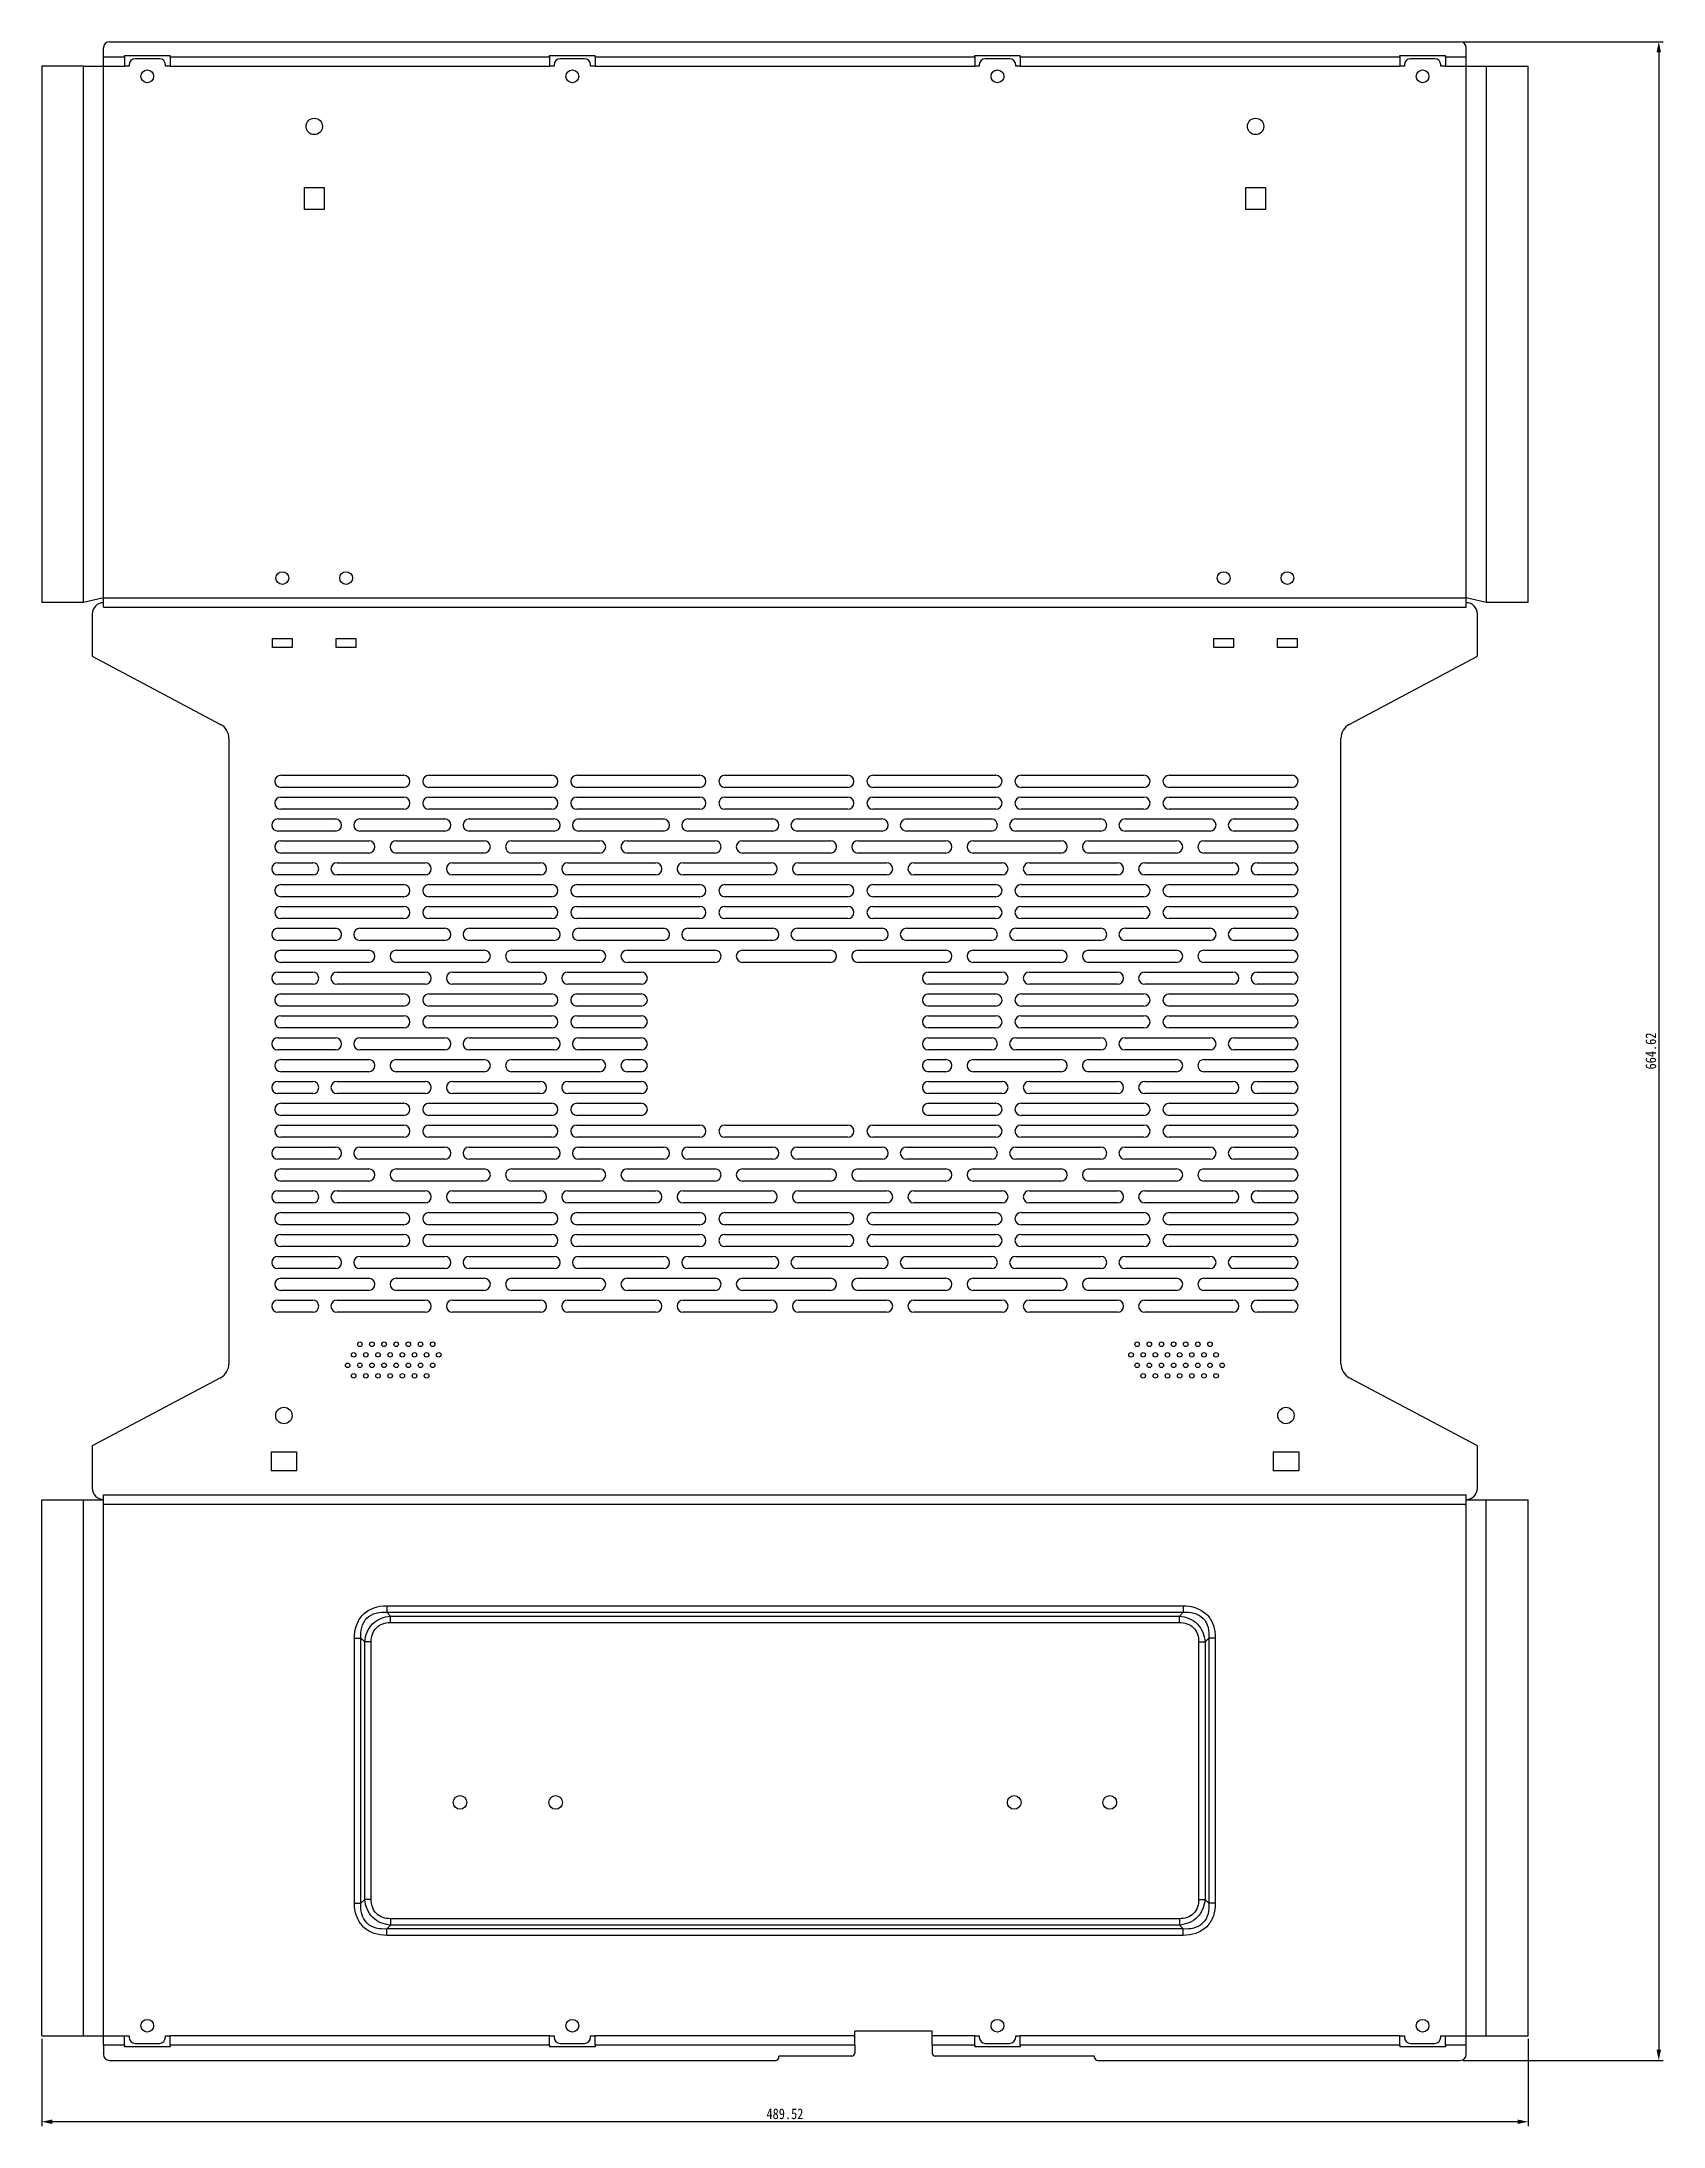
# Model space of a CAD drawing. Header units: millimetres. Extents: x -177 to 18421, y -5017 to 3255.
# Drawn here: x 14066 to 14600, y 2468 to 3155 of the extents above; entities that cross this region are included whole.
import ezdxf

# ---------------------------------------------------------------- set-up
doc = ezdxf.new("R2010")
doc.units = ezdxf.units.MM
doc.header["$LTSCALE"] = 46.255
doc.header["$PDMODE"] = 3
doc.header["$PDSIZE"] = 8
doc.layers.get('0').update_dxf_attribs({"linetype": 'CONTINUOUS'})
doc.layers.get('Defpoints').update_dxf_attribs({"linetype": 'CONTINUOUS'})
doc.layers.add('02___PRT_ALL_AXES', color=7, linetype='CONTINUOUS')
doc.layers.add('03___PRT_ALL_CURVES', color=7, linetype='CONTINUOUS')
doc.styles.get("Standard").update_dxf_attribs({"font": 'txt', "width": 0.85})
doc.dimstyles.new('DIMSTYLE_1', dxfattribs={"dimtxt": 3.5, "dimasz": 3.5, "dimexe": 1.5, "dimexo": 1, "dimgap": 0.875, "dimtad": 1, "dimdsep": 46, "dimtxsty": 'Standard', "dimblk": '_FILLED', "dimcen": 0.09, "dimadec": 0, "dimazin": 0, "dimtp": 0.01, "dimtm": 0.01, "dimtfac": 1, "dimtofl": 0, "dimtmove": 0, "dimatfit": 3, "dimldrblk": '_FILLED', "dimfxl": 0, "dimtolj": 1, "dimarcsym": 0})

msp = doc.modelspace()

# ---------------------------------------------------------------- blocks, each defined once
blk = doc.blocks.new('_FILLED')
at = {"color": 0, "linetype": 'ByBlock'}
blk.add_solid([(0, 0), (-1, 0.21), (-1, -0.21)], dxfattribs=at)
blk = doc.blocks.new('*D258')
at = {"color": 0, "linetype": 'Continuous', "lineweight": -2, "transparency": 16777216}
for p, q in [((14066.26, 2497.28), (14066.26, 2468.47)), ((14555.78, 2497.28), (14555.78, 2468.47)), ((14552.28, 2469.97), (14069.76, 2469.97))]:
    blk.add_line(p, q, dxfattribs=at)
at = {"layer": 'Defpoints', "color": 0, "linetype": 'Continuous', "transparency": 16777216}
for p in [(14066.26, 2498.28), (14555.78, 2498.28), (14066.26, 2469.97)]:
    blk.add_point(p, dxfattribs=at)
at = {"color": 0, "linetype": 'Continuous', "lineweight": -2, "transparency": 16777216, "xscale": 3.5, "yscale": 3.5, "zscale": 3.5, "rotation": 180}
blk.add_blockref('_FILLED', (14066.26, 2469.97), dxfattribs=at)
at = {"color": 0, "linetype": 'Continuous', "lineweight": -2, "transparency": 16777216, "xscale": 3.5, "yscale": 3.5, "zscale": 3.5}
blk.add_blockref('_FILLED', (14555.78, 2469.97), dxfattribs=at)
at = {"color": 0, "linetype": 'Continuous', "transparency": 16777216, "insert": (14311.02, 2474.34), "char_height": 3.5, "width": 25.5, "attachment_point": 2}
blk.add_mtext('\\A1;489.52', dxfattribs=at)
blk = doc.blocks.new('*D259')
at = {"color": 0, "linetype": 'Continuous', "lineweight": -2, "transparency": 16777216}
for p, q in [((14534.42, 3154.8), (14600.3, 3154.8)), ((14598.8, 3151.3), (14598.8, 2493.67)), ((14534.42, 2490.17), (14600.3, 2490.17))]:
    blk.add_line(p, q, dxfattribs=at)
at = {"layer": 'Defpoints', "color": 0, "linetype": 'Continuous', "transparency": 16777216}
for p in [(14533.42, 3154.8), (14533.42, 2490.17), (14598.8, 2490.17)]:
    blk.add_point(p, dxfattribs=at)
at = {"color": 0, "linetype": 'Continuous', "lineweight": -2, "transparency": 16777216, "xscale": 3.5, "yscale": 3.5, "zscale": 3.5}
for p, rotation in [((14598.8, 3154.8), 90), ((14598.8, 2490.17), 270)]:
    blk.add_blockref('_FILLED', p, dxfattribs=dict(at, rotation=rotation))
at = {"color": 0, "linetype": 'Continuous', "transparency": 16777216, "insert": (14594.42, 2822.49), "char_height": 3.5, "width": 25.5, "attachment_point": 2, "rotation": 90}
blk.add_mtext('\\A1;664.62', dxfattribs=at)

# ---------------------------------------------------------------- dimensions: what is measured, and where the dimension line sits
at = {"color": 2, "linetype": 'Continuous'}
for base, p1, p2, angle, picture, middle in [((14598.7959, 2490.1734), (14533.4162, 3154.7982), (14533.4162, 2490.1734), 270, '*D259', (14598.7959, 2822.4858)), ((14066.255, 2469.967), (14555.777, 2498.28), (14066.255, 2498.28), 180, '*D258', (14311.016, 2469.967))]:
    dim = msp.add_linear_dim(base=base, p1=p1, p2=p2, angle=angle, dimstyle='DIMSTYLE_1', dxfattribs=at)
    dim.commit()
    dim.dimension.update_dxf_attribs({"geometry": picture, "text_midpoint": middle, "dimtype": 160})

# ---------------------------------------------------------------- linework, layer by layer
at = {"color": 3, "linetype": 'Continuous'}
for p, q in [((14086.616, 3149.798), (14086.616, 3152.798)), ((14088.616, 3154.798), (14533.416, 3154.798)), ((14093.516, 3149.798), (14093.516, 3150.298)), ((14093.516, 3150.298), (14108.516, 3150.298)), ((14108.516, 3149.798), (14108.516, 3150.298)), ((14233.516, 3149.798), (14233.516, 3150.298)), ((14233.516, 3150.298), (14248.516, 3150.298)), ((14248.516, 3149.798), (14248.516, 3150.298)), ((14373.516, 3149.798), (14373.516, 3150.298)), ((14373.516, 3150.298), (14388.516, 3150.298)), ((14388.516, 3149.798), (14388.516, 3150.298)), ((14513.516, 3149.798), (14513.516, 3150.298)), ((14513.516, 3150.298), (14528.516, 3150.298)), ((14528.516, 3149.798), (14528.516, 3150.298)), ((14535.416, 3149.798), (14535.416, 3152.798)), ((14066.254, 3146.692), (14066.254, 2970.192)), ((14080.054, 3146.692), (14066.254, 3146.692)), ((14095.016, 3146.692), (14093.516, 3146.692)), ((14095.016, 3147.192), (14095.016, 3146.692)), ((14105.016, 3149.192), (14097.016, 3149.192)), ((14107.016, 3146.692), (14107.016, 3147.192)), ((14108.516, 3146.692), (14107.016, 3146.692)), ((14235.016, 3146.692), (14233.516, 3146.692)), ((14235.016, 3147.192), (14235.016, 3146.692)), ((14245.016, 3149.192), (14237.016, 3149.192)), ((14247.016, 3146.692), (14247.016, 3147.192)), ((14248.516, 3146.692), (14247.016, 3146.692)), ((14375.016, 3146.692), (14373.516, 3146.692)), ((14375.016, 3147.192), (14375.016, 3146.692)), ((14385.016, 3149.192), (14377.016, 3149.192)), ((14387.016, 3146.692), (14387.016, 3147.192)), ((14388.516, 3146.692), (14387.016, 3146.692)), ((14515.016, 3146.692), (14513.516, 3146.692)), ((14515.016, 3147.192), (14515.016, 3146.692)), ((14525.016, 3149.192), (14517.016, 3149.192)), ((14527.016, 3146.692), (14527.016, 3147.192)), ((14528.516, 3146.692), (14527.016, 3146.692)), ((14541.978, 3146.692), (14555.778, 3146.692)), ((14555.778, 2970.192), (14555.778, 3146.692)), ((14080.054, 2970.192), (14066.254, 2970.192)), ((14082.916, 2966.386), (14082.916, 2952.487)), ((14539.116, 2952.487), (14539.116, 2966.386)), ((14555.778, 2970.192), (14541.978, 2970.192)), ((14142.266, 2955.336), (14142.266, 2958.336)), ((14142.266, 2958.336), (14148.766, 2958.336)), ((14148.766, 2958.336), (14148.766, 2955.336)), ((14163.266, 2955.336), (14163.266, 2958.336)), ((14163.266, 2958.336), (14169.766, 2958.336)), ((14169.766, 2958.336), (14169.766, 2955.336)), ((14452.266, 2958.336), (14458.766, 2958.336)), ((14452.266, 2955.336), (14452.266, 2958.336)), ((14458.766, 2958.336), (14458.766, 2955.336)), ((14473.266, 2958.336), (14479.766, 2958.336)), ((14473.266, 2955.336), (14473.266, 2958.336)), ((14479.766, 2958.336), (14479.766, 2955.336)), ((14082.916, 2952.487), (14125.157, 2930.027)), ((14148.766, 2955.336), (14142.266, 2955.336)), ((14169.766, 2955.336), (14163.266, 2955.336)), ((14458.766, 2955.336), (14452.266, 2955.336)), ((14479.766, 2955.336), (14473.266, 2955.336)), ((14496.875, 2930.027), (14539.116, 2952.487)), ((14127.916, 2925.436), (14127.916, 2719.536)), ((14494.116, 2719.536), (14494.116, 2925.436)), ((14145.016, 2913.286), (14185.516, 2913.286)), ((14193.766, 2913.286), (14234.266, 2913.286)), ((14242.516, 2913.286), (14283.016, 2913.286)), ((14291.266, 2913.286), (14331.766, 2913.286)), ((14340.016, 2913.286), (14380.516, 2913.286)), ((14388.766, 2913.286), (14429.266, 2913.286)), ((14437.516, 2913.286), (14478.016, 2913.286)), ((14185.516, 2909.286), (14145.016, 2909.286)), ((14145.016, 2906.086), (14185.516, 2906.086)), ((14234.266, 2909.286), (14193.766, 2909.286)), ((14193.766, 2906.086), (14234.266, 2906.086)), ((14283.016, 2909.286), (14242.516, 2909.286)), ((14242.516, 2906.086), (14283.016, 2906.086)), ((14331.766, 2909.286), (14291.266, 2909.286)), ((14291.266, 2906.086), (14331.766, 2906.086)), ((14380.516, 2909.286), (14340.016, 2909.286)), ((14340.016, 2906.086), (14380.516, 2906.086)), ((14429.266, 2909.286), (14388.766, 2909.286)), ((14388.766, 2906.086), (14429.266, 2906.086)), ((14478.016, 2909.286), (14437.516, 2909.286)), ((14437.516, 2906.086), (14478.016, 2906.086)), ((14144.016, 2898.886), (14163.016, 2898.886)), ((14185.516, 2902.086), (14145.016, 2902.086)), ((14171.016, 2898.886), (14199.016, 2898.886)), ((14234.266, 2902.086), (14193.766, 2902.086)), ((14207.016, 2898.886), (14235.016, 2898.886)), ((14283.016, 2902.086), (14242.516, 2902.086)), ((14243.016, 2898.886), (14271.016, 2898.886)), ((14279.016, 2898.886), (14307.016, 2898.886)), ((14331.766, 2902.086), (14291.266, 2902.086)), ((14315.016, 2898.886), (14343.016, 2898.886)), ((14380.516, 2902.086), (14340.016, 2902.086)), ((14351.016, 2898.886), (14379.016, 2898.886)), ((14387.016, 2898.886), (14415.016, 2898.886)), ((14429.266, 2902.086), (14388.766, 2902.086)), ((14423.016, 2898.886), (14451.016, 2898.886)), ((14478.016, 2902.086), (14437.516, 2902.086)), ((14459.016, 2898.886), (14478.016, 2898.886)), ((14163.016, 2894.886), (14144.016, 2894.886)), ((14145.016, 2891.686), (14174.016, 2891.686)), ((14199.016, 2894.886), (14171.016, 2894.886)), ((14183.016, 2891.686), (14212.016, 2891.686)), ((14235.016, 2894.886), (14207.016, 2894.886)), ((14221.016, 2891.686), (14250.016, 2891.686)), ((14271.016, 2894.886), (14243.016, 2894.886)), ((14259.016, 2891.686), (14288.016, 2891.686)), ((14307.016, 2894.886), (14279.016, 2894.886)), ((14297.016, 2891.686), (14326.016, 2891.686)), ((14343.016, 2894.886), (14315.016, 2894.886)), ((14335.016, 2891.686), (14364.016, 2891.686)), ((14379.016, 2894.886), (14351.016, 2894.886)), ((14373.016, 2891.686), (14402.016, 2891.686)), ((14415.016, 2894.886), (14387.016, 2894.886)), ((14411.016, 2891.686), (14440.016, 2891.686)), ((14451.016, 2894.886), (14423.016, 2894.886)), ((14449.016, 2891.686), (14478.016, 2891.686)), ((14478.016, 2894.886), (14459.016, 2894.886)), ((14144.016, 2884.486), (14155.516, 2884.486)), ((14174.016, 2887.686), (14145.016, 2887.686)), ((14163.516, 2884.486), (14192.516, 2884.486)), ((14212.016, 2887.686), (14183.016, 2887.686)), ((14201.516, 2884.486), (14230.516, 2884.486)), ((14250.016, 2887.686), (14221.016, 2887.686)), ((14239.516, 2884.486), (14268.516, 2884.486)), ((14288.016, 2887.686), (14259.016, 2887.686)), ((14277.516, 2884.486), (14306.516, 2884.486)), ((14326.016, 2887.686), (14297.016, 2887.686)), ((14315.516, 2884.486), (14344.516, 2884.486)), ((14364.016, 2887.686), (14335.016, 2887.686)), ((14353.516, 2884.486), (14382.516, 2884.486)), ((14402.016, 2887.686), (14373.016, 2887.686)), ((14391.516, 2884.486), (14420.516, 2884.486)), ((14440.016, 2887.686), (14411.016, 2887.686)), ((14429.516, 2884.486), (14458.516, 2884.486)), ((14478.016, 2887.686), (14449.016, 2887.686)), ((14466.516, 2884.486), (14478.016, 2884.486)), ((14155.516, 2880.486), (14144.016, 2880.486)), ((14145.016, 2877.286), (14185.516, 2877.286)), ((14192.516, 2880.486), (14163.516, 2880.486)), ((14193.766, 2877.286), (14234.266, 2877.286)), ((14230.516, 2880.486), (14201.516, 2880.486)), ((14268.516, 2880.486), (14239.516, 2880.486)), ((14242.516, 2877.286), (14283.016, 2877.286)), ((14306.516, 2880.486), (14277.516, 2880.486)), ((14291.266, 2877.286), (14331.766, 2877.286)), ((14344.516, 2880.486), (14315.516, 2880.486)), ((14340.016, 2877.286), (14380.516, 2877.286)), ((14382.516, 2880.486), (14353.516, 2880.486)), ((14388.766, 2877.286), (14429.266, 2877.286)), ((14420.516, 2880.486), (14391.516, 2880.486)), ((14458.516, 2880.486), (14429.516, 2880.486)), ((14437.516, 2877.286), (14478.016, 2877.286)), ((14478.016, 2880.486), (14466.516, 2880.486)), ((14185.516, 2873.286), (14145.016, 2873.286)), ((14145.016, 2870.086), (14185.516, 2870.086)), ((14234.266, 2873.286), (14193.766, 2873.286)), ((14193.766, 2870.086), (14234.266, 2870.086)), ((14283.016, 2873.286), (14242.516, 2873.286)), ((14242.516, 2870.086), (14283.016, 2870.086)), ((14331.766, 2873.286), (14291.266, 2873.286)), ((14291.266, 2870.086), (14331.766, 2870.086)), ((14380.516, 2873.286), (14340.016, 2873.286)), ((14340.016, 2870.086), (14380.516, 2870.086)), ((14429.266, 2873.286), (14388.766, 2873.286)), ((14388.766, 2870.086), (14429.266, 2870.086)), ((14478.016, 2873.286), (14437.516, 2873.286)), ((14437.516, 2870.086), (14478.016, 2870.086)), ((14144.016, 2862.886), (14163.016, 2862.886)), ((14185.516, 2866.086), (14145.016, 2866.086)), ((14171.016, 2862.886), (14199.016, 2862.886)), ((14234.266, 2866.086), (14193.766, 2866.086)), ((14207.016, 2862.886), (14235.016, 2862.886)), ((14283.016, 2866.086), (14242.516, 2866.086)), ((14243.016, 2862.886), (14271.016, 2862.886)), ((14279.016, 2862.886), (14307.016, 2862.886)), ((14331.766, 2866.086), (14291.266, 2866.086)), ((14315.016, 2862.886), (14343.016, 2862.886)), ((14380.516, 2866.086), (14340.016, 2866.086)), ((14351.016, 2862.886), (14379.016, 2862.886)), ((14387.016, 2862.886), (14415.016, 2862.886)), ((14429.266, 2866.086), (14388.766, 2866.086)), ((14423.016, 2862.886), (14451.016, 2862.886)), ((14478.016, 2866.086), (14437.516, 2866.086)), ((14459.016, 2862.886), (14478.016, 2862.886)), ((14163.016, 2858.886), (14144.016, 2858.886)), ((14145.016, 2855.686), (14174.016, 2855.686)), ((14199.016, 2858.886), (14171.016, 2858.886)), ((14183.016, 2855.686), (14212.016, 2855.686)), ((14235.016, 2858.886), (14207.016, 2858.886)), ((14221.016, 2855.686), (14250.016, 2855.686)), ((14271.016, 2858.886), (14243.016, 2858.886)), ((14259.016, 2855.686), (14288.016, 2855.686)), ((14307.016, 2858.886), (14279.016, 2858.886)), ((14297.016, 2855.686), (14326.016, 2855.686)), ((14343.016, 2858.886), (14315.016, 2858.886)), ((14335.016, 2855.686), (14364.016, 2855.686)), ((14379.016, 2858.886), (14351.016, 2858.886)), ((14373.016, 2855.686), (14402.016, 2855.686)), ((14415.016, 2858.886), (14387.016, 2858.886)), ((14411.016, 2855.686), (14440.016, 2855.686)), ((14451.016, 2858.886), (14423.016, 2858.886)), ((14449.016, 2855.686), (14478.016, 2855.686)), ((14478.016, 2858.886), (14459.016, 2858.886)), ((14144.016, 2848.486), (14155.516, 2848.486)), ((14174.016, 2851.686), (14145.016, 2851.686)), ((14163.516, 2848.486), (14192.516, 2848.486)), ((14212.016, 2851.686), (14183.016, 2851.686)), ((14201.516, 2848.486), (14230.516, 2848.486)), ((14250.016, 2851.686), (14221.016, 2851.686)), ((14239.516, 2848.486), (14263.716, 2848.486)), ((14288.016, 2851.686), (14259.016, 2851.686)), ((14326.016, 2851.686), (14297.016, 2851.686)), ((14364.016, 2851.686), (14335.016, 2851.686)), ((14358.316, 2848.486), (14382.516, 2848.486)), ((14402.016, 2851.686), (14373.016, 2851.686)), ((14391.516, 2848.486), (14420.516, 2848.486)), ((14440.016, 2851.686), (14411.016, 2851.686)), ((14429.516, 2848.486), (14458.516, 2848.486)), ((14478.016, 2851.686), (14449.016, 2851.686)), ((14466.516, 2848.486), (14478.016, 2848.486)), ((14155.516, 2844.486), (14144.016, 2844.486)), ((14192.516, 2844.486), (14163.516, 2844.486)), ((14230.516, 2844.486), (14201.516, 2844.486)), ((14263.716, 2844.486), (14239.516, 2844.486)), ((14382.516, 2844.486), (14358.316, 2844.486)), ((14420.516, 2844.486), (14391.516, 2844.486)), ((14458.516, 2844.486), (14429.516, 2844.486)), ((14478.016, 2844.486), (14466.516, 2844.486)), ((14145.016, 2841.286), (14185.516, 2841.286)), ((14185.516, 2837.286), (14145.016, 2837.286)), ((14193.766, 2841.286), (14234.266, 2841.286)), ((14234.266, 2837.286), (14193.766, 2837.286)), ((14242.516, 2841.286), (14263.716, 2841.286)), ((14263.716, 2837.286), (14242.516, 2837.286)), ((14358.316, 2841.286), (14380.516, 2841.286)), ((14380.516, 2837.286), (14358.316, 2837.286)), ((14388.766, 2841.286), (14429.266, 2841.286)), ((14429.266, 2837.286), (14388.766, 2837.286)), ((14437.516, 2841.286), (14478.016, 2841.286)), ((14478.016, 2837.286), (14437.516, 2837.286)), ((14145.016, 2834.086), (14185.516, 2834.086)), ((14185.516, 2830.086), (14145.016, 2830.086)), ((14193.766, 2834.086), (14234.266, 2834.086)), ((14234.266, 2830.086), (14193.766, 2830.086)), ((14242.516, 2834.086), (14263.716, 2834.086)), ((14263.716, 2830.086), (14242.516, 2830.086)), ((14358.316, 2834.086), (14380.516, 2834.086)), ((14380.516, 2830.086), (14358.316, 2830.086)), ((14388.766, 2834.086), (14429.266, 2834.086)), ((14429.266, 2830.086), (14388.766, 2830.086)), ((14437.516, 2834.086), (14478.016, 2834.086)), ((14478.016, 2830.086), (14437.516, 2830.086)), ((14144.016, 2826.886), (14163.016, 2826.886)), ((14163.016, 2822.886), (14144.016, 2822.886)), ((14171.016, 2826.886), (14199.016, 2826.886)), ((14199.016, 2822.886), (14171.016, 2822.886)), ((14207.016, 2826.886), (14235.016, 2826.886)), ((14235.016, 2822.886), (14207.016, 2822.886)), ((14243.016, 2826.886), (14263.716, 2826.886)), ((14263.716, 2822.886), (14243.016, 2822.886)), ((14358.316, 2826.886), (14379.016, 2826.886)), ((14379.016, 2822.886), (14358.316, 2822.886)), ((14387.016, 2826.886), (14415.016, 2826.886)), ((14415.016, 2822.886), (14387.016, 2822.886)), ((14423.016, 2826.886), (14451.016, 2826.886)), ((14451.016, 2822.886), (14423.016, 2822.886)), ((14459.016, 2826.886), (14478.016, 2826.886)), ((14478.016, 2822.886), (14459.016, 2822.886)), ((14145.016, 2819.686), (14174.016, 2819.686)), ((14174.016, 2815.686), (14145.016, 2815.686)), ((14183.016, 2819.686), (14212.016, 2819.686)), ((14212.016, 2815.686), (14183.016, 2815.686)), ((14221.016, 2819.686), (14250.016, 2819.686)), ((14250.016, 2815.686), (14221.016, 2815.686)), ((14259.016, 2819.686), (14263.716, 2819.686)), ((14263.716, 2815.686), (14259.016, 2815.686)), ((14358.316, 2819.686), (14364.016, 2819.686)), ((14364.016, 2815.686), (14358.316, 2815.686)), ((14373.016, 2819.686), (14402.016, 2819.686)), ((14402.016, 2815.686), (14373.016, 2815.686)), ((14411.016, 2819.686), (14440.016, 2819.686)), ((14440.016, 2815.686), (14411.016, 2815.686)), ((14449.016, 2819.686), (14478.016, 2819.686)), ((14478.016, 2815.686), (14449.016, 2815.686)), ((14144.016, 2812.486), (14155.516, 2812.486)), ((14155.516, 2808.486), (14144.016, 2808.486)), ((14163.516, 2812.486), (14192.516, 2812.486)), ((14192.516, 2808.486), (14163.516, 2808.486)), ((14201.516, 2812.486), (14230.516, 2812.486)), ((14230.516, 2808.486), (14201.516, 2808.486)), ((14239.516, 2812.486), (14263.716, 2812.486)), ((14263.716, 2808.486), (14239.516, 2808.486)), ((14358.316, 2812.486), (14382.516, 2812.486)), ((14382.516, 2808.486), (14358.316, 2808.486)), ((14391.516, 2812.486), (14420.516, 2812.486)), ((14420.516, 2808.486), (14391.516, 2808.486)), ((14429.516, 2812.486), (14458.516, 2812.486)), ((14458.516, 2808.486), (14429.516, 2808.486)), ((14466.516, 2812.486), (14478.016, 2812.486)), ((14478.016, 2808.486), (14466.516, 2808.486)), ((14145.016, 2805.286), (14185.516, 2805.286)), ((14185.516, 2801.286), (14145.016, 2801.286)), ((14193.766, 2805.286), (14234.266, 2805.286)), ((14234.266, 2801.286), (14193.766, 2801.286)), ((14242.516, 2805.286), (14263.716, 2805.286)), ((14263.716, 2801.286), (14242.516, 2801.286)), ((14358.316, 2805.286), (14380.516, 2805.286)), ((14380.516, 2801.286), (14358.316, 2801.286)), ((14388.766, 2805.286), (14429.266, 2805.286)), ((14429.266, 2801.286), (14388.766, 2801.286)), ((14437.516, 2805.286), (14478.016, 2805.286)), ((14478.016, 2801.286), (14437.516, 2801.286)), ((14145.016, 2798.086), (14185.516, 2798.086)), ((14185.516, 2794.086), (14145.016, 2794.086)), ((14193.766, 2798.086), (14234.266, 2798.086)), ((14234.266, 2794.086), (14193.766, 2794.086)), ((14242.516, 2798.086), (14283.016, 2798.086)), ((14283.016, 2794.086), (14242.516, 2794.086)), ((14291.266, 2798.086), (14331.766, 2798.086)), ((14331.766, 2794.086), (14291.266, 2794.086)), ((14340.016, 2798.086), (14380.516, 2798.086)), ((14380.516, 2794.086), (14340.016, 2794.086)), ((14388.766, 2798.086), (14429.266, 2798.086)), ((14429.266, 2794.086), (14388.766, 2794.086)), ((14437.516, 2798.086), (14478.016, 2798.086)), ((14478.016, 2794.086), (14437.516, 2794.086)), ((14144.016, 2790.886), (14163.016, 2790.886)), ((14163.016, 2786.886), (14144.016, 2786.886)), ((14171.016, 2790.886), (14199.016, 2790.886)), ((14199.016, 2786.886), (14171.016, 2786.886)), ((14207.016, 2790.886), (14235.016, 2790.886)), ((14235.016, 2786.886), (14207.016, 2786.886)), ((14243.016, 2790.886), (14271.016, 2790.886)), ((14271.016, 2786.886), (14243.016, 2786.886)), ((14279.016, 2790.886), (14307.016, 2790.886)), ((14307.016, 2786.886), (14279.016, 2786.886)), ((14315.016, 2790.886), (14343.016, 2790.886)), ((14343.016, 2786.886), (14315.016, 2786.886)), ((14351.016, 2790.886), (14379.016, 2790.886)), ((14379.016, 2786.886), (14351.016, 2786.886)), ((14387.016, 2790.886), (14415.016, 2790.886)), ((14415.016, 2786.886), (14387.016, 2786.886)), ((14423.016, 2790.886), (14451.016, 2790.886)), ((14451.016, 2786.886), (14423.016, 2786.886)), ((14459.016, 2790.886), (14478.016, 2790.886)), ((14478.016, 2786.886), (14459.016, 2786.886)), ((14145.016, 2783.686), (14174.016, 2783.686)), ((14174.016, 2779.686), (14145.016, 2779.686)), ((14183.016, 2783.686), (14212.016, 2783.686)), ((14212.016, 2779.686), (14183.016, 2779.686)), ((14221.016, 2783.686), (14250.016, 2783.686)), ((14250.016, 2779.686), (14221.016, 2779.686)), ((14259.016, 2783.686), (14288.016, 2783.686)), ((14288.016, 2779.686), (14259.016, 2779.686)), ((14297.016, 2783.686), (14326.016, 2783.686)), ((14326.016, 2779.686), (14297.016, 2779.686)), ((14335.016, 2783.686), (14364.016, 2783.686)), ((14364.016, 2779.686), (14335.016, 2779.686)), ((14373.016, 2783.686), (14402.016, 2783.686)), ((14402.016, 2779.686), (14373.016, 2779.686)), ((14411.016, 2783.686), (14440.016, 2783.686)), ((14440.016, 2779.686), (14411.016, 2779.686)), ((14449.016, 2783.686), (14478.016, 2783.686)), ((14478.016, 2779.686), (14449.016, 2779.686)), ((14144.016, 2776.486), (14155.516, 2776.486)), ((14163.516, 2776.486), (14192.516, 2776.486)), ((14201.516, 2776.486), (14230.516, 2776.486)), ((14239.516, 2776.486), (14268.516, 2776.486)), ((14277.516, 2776.486), (14306.516, 2776.486)), ((14315.516, 2776.486), (14344.516, 2776.486)), ((14353.516, 2776.486), (14382.516, 2776.486)), ((14391.516, 2776.486), (14420.516, 2776.486)), ((14429.516, 2776.486), (14458.516, 2776.486)), ((14466.516, 2776.486), (14478.016, 2776.486)), ((14155.516, 2772.486), (14144.016, 2772.486)), ((14145.016, 2769.286), (14185.516, 2769.286)), ((14192.516, 2772.486), (14163.516, 2772.486)), ((14193.766, 2769.286), (14234.266, 2769.286)), ((14230.516, 2772.486), (14201.516, 2772.486)), ((14268.516, 2772.486), (14239.516, 2772.486)), ((14242.516, 2769.286), (14283.016, 2769.286)), ((14306.516, 2772.486), (14277.516, 2772.486)), ((14291.266, 2769.286), (14331.766, 2769.286)), ((14344.516, 2772.486), (14315.516, 2772.486)), ((14340.016, 2769.286), (14380.516, 2769.286)), ((14382.516, 2772.486), (14353.516, 2772.486)), ((14388.766, 2769.286), (14429.266, 2769.286)), ((14420.516, 2772.486), (14391.516, 2772.486)), ((14458.516, 2772.486), (14429.516, 2772.486)), ((14437.516, 2769.286), (14478.016, 2769.286)), ((14478.016, 2772.486), (14466.516, 2772.486)), ((14185.516, 2765.286), (14145.016, 2765.286)), ((14145.016, 2762.086), (14185.516, 2762.086)), ((14234.266, 2765.286), (14193.766, 2765.286)), ((14193.766, 2762.086), (14234.266, 2762.086)), ((14283.016, 2765.286), (14242.516, 2765.286)), ((14242.516, 2762.086), (14283.016, 2762.086)), ((14331.766, 2765.286), (14291.266, 2765.286)), ((14291.266, 2762.086), (14331.766, 2762.086)), ((14380.516, 2765.286), (14340.016, 2765.286)), ((14340.016, 2762.086), (14380.516, 2762.086)), ((14429.266, 2765.286), (14388.766, 2765.286)), ((14388.766, 2762.086), (14429.266, 2762.086)), ((14478.016, 2765.286), (14437.516, 2765.286)), ((14437.516, 2762.086), (14478.016, 2762.086)), ((14144.016, 2754.886), (14163.016, 2754.886)), ((14185.516, 2758.086), (14145.016, 2758.086)), ((14171.016, 2754.886), (14199.016, 2754.886)), ((14234.266, 2758.086), (14193.766, 2758.086)), ((14207.016, 2754.886), (14235.016, 2754.886)), ((14283.016, 2758.086), (14242.516, 2758.086)), ((14243.016, 2754.886), (14271.016, 2754.886)), ((14279.016, 2754.886), (14307.016, 2754.886)), ((14331.766, 2758.086), (14291.266, 2758.086)), ((14315.016, 2754.886), (14343.016, 2754.886)), ((14380.516, 2758.086), (14340.016, 2758.086)), ((14351.016, 2754.886), (14379.016, 2754.886)), ((14387.016, 2754.886), (14415.016, 2754.886)), ((14429.266, 2758.086), (14388.766, 2758.086)), ((14423.016, 2754.886), (14451.016, 2754.886)), ((14478.016, 2758.086), (14437.516, 2758.086)), ((14459.016, 2754.886), (14478.016, 2754.886)), ((14163.016, 2750.886), (14144.016, 2750.886)), ((14145.016, 2747.686), (14174.016, 2747.686)), ((14199.016, 2750.886), (14171.016, 2750.886)), ((14183.016, 2747.686), (14212.016, 2747.686)), ((14235.016, 2750.886), (14207.016, 2750.886)), ((14221.016, 2747.686), (14250.016, 2747.686)), ((14271.016, 2750.886), (14243.016, 2750.886)), ((14259.016, 2747.686), (14288.016, 2747.686)), ((14307.016, 2750.886), (14279.016, 2750.886)), ((14297.016, 2747.686), (14326.016, 2747.686)), ((14343.016, 2750.886), (14315.016, 2750.886)), ((14335.016, 2747.686), (14364.016, 2747.686)), ((14379.016, 2750.886), (14351.016, 2750.886)), ((14373.016, 2747.686), (14402.016, 2747.686)), ((14415.016, 2750.886), (14387.016, 2750.886)), ((14411.016, 2747.686), (14440.016, 2747.686)), ((14451.016, 2750.886), (14423.016, 2750.886)), ((14449.016, 2747.686), (14478.016, 2747.686)), ((14478.016, 2750.886), (14459.016, 2750.886)), ((14144.016, 2740.486), (14155.516, 2740.486)), ((14174.016, 2743.686), (14145.016, 2743.686)), ((14163.516, 2740.486), (14192.516, 2740.486)), ((14212.016, 2743.686), (14183.016, 2743.686)), ((14201.516, 2740.486), (14230.516, 2740.486)), ((14250.016, 2743.686), (14221.016, 2743.686)), ((14239.516, 2740.486), (14268.516, 2740.486)), ((14288.016, 2743.686), (14259.016, 2743.686)), ((14277.516, 2740.486), (14306.516, 2740.486)), ((14326.016, 2743.686), (14297.016, 2743.686)), ((14315.516, 2740.486), (14344.516, 2740.486)), ((14364.016, 2743.686), (14335.016, 2743.686)), ((14353.516, 2740.486), (14382.516, 2740.486)), ((14402.016, 2743.686), (14373.016, 2743.686)), ((14391.516, 2740.486), (14420.516, 2740.486)), ((14440.016, 2743.686), (14411.016, 2743.686)), ((14429.516, 2740.486), (14458.516, 2740.486)), ((14478.016, 2743.686), (14449.016, 2743.686)), ((14466.516, 2740.486), (14478.016, 2740.486)), ((14155.516, 2736.486), (14144.016, 2736.486)), ((14192.516, 2736.486), (14163.516, 2736.486)), ((14230.516, 2736.486), (14201.516, 2736.486)), ((14268.516, 2736.486), (14239.516, 2736.486)), ((14306.516, 2736.486), (14277.516, 2736.486)), ((14344.516, 2736.486), (14315.516, 2736.486)), ((14382.516, 2736.486), (14353.516, 2736.486)), ((14420.516, 2736.486), (14391.516, 2736.486)), ((14458.516, 2736.486), (14429.516, 2736.486)), ((14478.016, 2736.486), (14466.516, 2736.486)), ((14125.157, 2714.945), (14082.916, 2692.484)), ((14539.116, 2692.484), (14496.875, 2714.945)), ((14082.916, 2692.484), (14082.916, 2678.586)), ((14141.816, 2690.486), (14141.816, 2684.286)), ((14141.816, 2690.486), (14150.216, 2690.486)), ((14150.216, 2690.486), (14150.216, 2684.286)), ((14471.816, 2690.486), (14480.216, 2690.486)), ((14471.816, 2690.486), (14471.816, 2684.286)), ((14480.216, 2690.486), (14480.216, 2684.286)), ((14539.116, 2678.586), (14539.116, 2692.484)), ((14150.216, 2684.286), (14141.816, 2684.286)), ((14480.216, 2684.286), (14471.816, 2684.286)), ((14066.255, 2498.28), (14066.255, 2674.78)), ((14066.255, 2674.78), (14080.054, 2674.78)), ((14541.978, 2674.78), (14555.777, 2674.78)), ((14555.777, 2498.28), (14555.777, 2674.78)), ((14179.88, 2639.822), (14442.152, 2639.822)), ((14179.88, 2639.822), (14179.88, 2637.701)), ((14179.88, 2637.701), (14181.123, 2636.458)), ((14179.88, 2637.701), (14442.152, 2637.701)), ((14181.123, 2636.458), (14440.91, 2636.458)), ((14181.123, 2634.337), (14181.123, 2636.458)), ((14442.152, 2637.701), (14440.91, 2636.458)), ((14440.91, 2634.337), (14440.91, 2636.458)), ((14442.152, 2639.822), (14442.152, 2637.701)), ((14169.274, 2629.216), (14171.395, 2629.216)), ((14169.274, 2541.944), (14169.274, 2629.216)), ((14171.395, 2629.216), (14172.637, 2627.976)), ((14171.395, 2541.944), (14171.395, 2629.216)), ((14181.123, 2634.337), (14440.91, 2634.337)), ((14450.637, 2629.216), (14449.395, 2627.973)), ((14452.759, 2629.216), (14450.637, 2629.216)), ((14450.637, 2629.216), (14450.637, 2541.944)), ((14452.759, 2629.216), (14452.759, 2541.944)), ((14172.637, 2543.184), (14172.637, 2627.976)), ((14174.759, 2627.973), (14172.637, 2627.973)), ((14174.759, 2543.186), (14174.759, 2627.973)), ((14447.274, 2627.973), (14449.395, 2627.973)), ((14447.274, 2627.973), (14447.274, 2543.186)), ((14449.395, 2627.973), (14449.395, 2543.186)), ((14169.274, 2541.944), (14171.395, 2541.944)), ((14171.395, 2541.944), (14172.637, 2543.184)), ((14174.759, 2543.186), (14172.637, 2543.186)), ((14447.274, 2543.186), (14449.395, 2543.186)), ((14450.637, 2541.944), (14449.395, 2543.186)), ((14452.759, 2541.944), (14450.637, 2541.944)), ((14179.88, 2533.458), (14181.12, 2534.701)), ((14442.152, 2533.458), (14179.88, 2533.458)), ((14179.88, 2531.337), (14179.88, 2533.458)), ((14440.91, 2534.701), (14181.12, 2534.701)), ((14440.91, 2536.822), (14181.123, 2536.822)), ((14181.123, 2536.822), (14181.123, 2534.701)), ((14440.91, 2536.822), (14440.91, 2534.701)), ((14442.152, 2533.458), (14440.91, 2534.701)), ((14442.152, 2531.337), (14442.152, 2533.458)), ((14442.152, 2531.337), (14179.88, 2531.337)), ((14066.255, 2498.28), (14080.054, 2498.28)), ((14093.516, 2498.28), (14095.016, 2498.28)), ((14095.016, 2498.28), (14095.016, 2497.78)), ((14107.016, 2498.28), (14108.516, 2498.28)), ((14107.016, 2497.78), (14107.016, 2498.28)), ((14233.516, 2498.28), (14235.016, 2498.28)), ((14235.016, 2498.28), (14235.016, 2497.78)), ((14247.016, 2498.28), (14248.516, 2498.28)), ((14247.016, 2497.78), (14247.016, 2498.28)), ((14359.516, 2499.78), (14334.016, 2499.78)), ((14334.016, 2498.28), (14334.016, 2499.78)), ((14359.516, 2498.28), (14359.516, 2499.78)), ((14373.516, 2498.28), (14375.016, 2498.28)), ((14375.016, 2498.28), (14375.016, 2497.78)), ((14387.016, 2498.28), (14388.516, 2498.28)), ((14387.016, 2497.78), (14387.016, 2498.28)), ((14513.516, 2498.28), (14515.016, 2498.28)), ((14515.016, 2498.28), (14515.016, 2497.78)), ((14527.016, 2498.28), (14528.516, 2498.28)), ((14527.016, 2497.78), (14527.016, 2498.28)), ((14541.978, 2498.28), (14555.777, 2498.28)), ((14086.616, 2495.173), (14086.616, 2492.173)), ((14093.516, 2495.173), (14093.516, 2494.673)), ((14108.516, 2494.673), (14093.516, 2494.673)), ((14097.016, 2495.78), (14105.016, 2495.78)), ((14108.516, 2495.173), (14108.516, 2494.673)), ((14233.516, 2495.173), (14233.516, 2494.673)), ((14248.516, 2494.673), (14233.516, 2494.673)), ((14237.016, 2495.78), (14245.016, 2495.78)), ((14248.516, 2495.173), (14248.516, 2494.673)), ((14333.016, 2491.573), (14309.016, 2491.573)), ((14309.016, 2491.173), (14309.016, 2491.573)), ((14334.016, 2495.173), (14334.016, 2492.573)), ((14359.516, 2495.173), (14359.516, 2492.573)), ((14413.016, 2491.573), (14360.516, 2491.573)), ((14373.516, 2495.173), (14373.516, 2494.673)), ((14388.516, 2494.673), (14373.516, 2494.673)), ((14377.016, 2495.78), (14385.016, 2495.78)), ((14388.516, 2495.173), (14388.516, 2494.673)), ((14413.016, 2491.173), (14413.016, 2491.573)), ((14513.516, 2495.173), (14513.516, 2494.673)), ((14528.516, 2494.673), (14513.516, 2494.673)), ((14517.016, 2495.78), (14525.016, 2495.78)), ((14528.516, 2495.173), (14528.516, 2494.673)), ((14535.416, 2492.173), (14535.416, 2495.173)), ((14088.616, 2490.173), (14308.016, 2490.173)), ((14414.016, 2490.173), (14533.416, 2490.173))]:
    msp.add_line(p, q, dxfattribs=at)
for centre, radius in [((14146.016, 2702.486), 2.7), ((14476.016, 2702.486), 2.7), ((14204.016, 2575.08), 2.25), ((14235.516, 2575.08), 2.25), ((14386.516, 2575.08), 2.25), ((14418.016, 2575.08), 2.25)]:
    msp.add_circle(centre, radius, dxfattribs=at)
for centre, radius, start, end in [((14088.616, 3152.798), 2, 90, 180), ((14533.416, 3152.798), 2, 0, 90), ((14097.016, 3147.192), 2, 90, 180), ((14105.016, 3147.192), 2, 0, 90), ((14237.016, 3147.192), 2, 90, 180), ((14245.016, 3147.192), 2, 0, 90), ((14377.016, 3147.192), 2, 90, 180), ((14385.016, 3147.192), 2, 0, 90), ((14517.016, 3147.192), 2, 90, 180), ((14525.016, 3147.192), 2, 0, 90), ((14086.616, 2966.386), 3.7, 90, 180), ((14535.416, 2966.386), 3.7, 0, 90), ((14122.716, 2925.436), 5.2, 0, 62), ((14499.316, 2925.436), 5.2, 118, 180), ((14145.016, 2911.286), 2, 90, 270), ((14185.516, 2911.286), 2, 270, 90), ((14193.766, 2911.286), 2, 90, 270), ((14234.266, 2911.286), 2, 270, 90), ((14242.516, 2911.286), 2, 90, 270), ((14283.016, 2911.286), 2, 270, 90), ((14291.266, 2911.286), 2, 90, 270), ((14331.766, 2911.286), 2, 270, 90), ((14340.016, 2911.286), 2, 90, 270), ((14380.516, 2911.286), 2, 270, 90), ((14388.766, 2911.286), 2, 90, 270), ((14429.266, 2911.286), 2, 270, 90), ((14437.516, 2911.286), 2, 90, 270), ((14478.016, 2911.286), 2, 270, 90), ((14145.016, 2904.086), 2, 90, 270), ((14185.516, 2904.086), 2, 270, 90), ((14193.766, 2904.086), 2, 90, 270), ((14234.266, 2904.086), 2, 270, 90), ((14242.516, 2904.086), 2, 90, 270), ((14283.016, 2904.086), 2, 270, 90), ((14291.266, 2904.086), 2, 90, 270), ((14331.766, 2904.086), 2, 270, 90), ((14340.016, 2904.086), 2, 90, 270), ((14380.516, 2904.086), 2, 270, 90), ((14388.766, 2904.086), 2, 90, 270), ((14429.266, 2904.086), 2, 270, 90), ((14437.516, 2904.086), 2, 90, 270), ((14478.016, 2904.086), 2, 270, 90), ((14144.016, 2896.886), 2, 90, 270), ((14163.016, 2896.886), 2, 270, 90), ((14171.016, 2896.886), 2, 90, 270), ((14199.016, 2896.886), 2, 270, 90), ((14207.016, 2896.886), 2, 90, 270), ((14235.016, 2896.886), 2, 270, 90), ((14243.016, 2896.886), 2, 90, 270), ((14271.016, 2896.886), 2, 270, 90), ((14279.016, 2896.886), 2, 90, 270), ((14307.016, 2896.886), 2, 270, 90), ((14315.016, 2896.886), 2, 90, 270), ((14343.016, 2896.886), 2, 270, 90), ((14351.016, 2896.886), 2, 90, 270), ((14379.016, 2896.886), 2, 270, 90), ((14387.016, 2896.886), 2, 90, 270), ((14415.016, 2896.886), 2, 270, 90), ((14423.016, 2896.886), 2, 90, 270), ((14451.016, 2896.886), 2, 270, 90), ((14459.016, 2896.886), 2, 90, 270), ((14478.016, 2896.886), 2, 270, 90), ((14145.016, 2889.686), 2, 90, 270), ((14174.016, 2889.686), 2, 270, 90), ((14183.016, 2889.686), 2, 90, 270), ((14212.016, 2889.686), 2, 270, 90), ((14221.016, 2889.686), 2, 90, 270), ((14250.016, 2889.686), 2, 270, 90), ((14259.016, 2889.686), 2, 90, 270), ((14288.016, 2889.686), 2, 270, 90), ((14297.016, 2889.686), 2, 90, 270), ((14326.016, 2889.686), 2, 270, 90), ((14335.016, 2889.686), 2, 90, 270), ((14364.016, 2889.686), 2, 270, 90), ((14373.016, 2889.686), 2, 90, 270), ((14402.016, 2889.686), 2, 270, 90), ((14411.016, 2889.686), 2, 90, 270), ((14440.016, 2889.686), 2, 270, 90), ((14449.016, 2889.686), 2, 90, 270), ((14478.016, 2889.686), 2, 270, 90), ((14144.016, 2882.486), 2, 90, 270), ((14155.516, 2882.486), 2, 270, 90), ((14163.516, 2882.486), 2, 90, 270), ((14192.516, 2882.486), 2, 270, 90), ((14201.516, 2882.486), 2, 90, 270), ((14230.516, 2882.486), 2, 270, 90), ((14239.516, 2882.486), 2, 90, 270), ((14268.516, 2882.486), 2, 270, 90), ((14277.516, 2882.486), 2, 90, 270), ((14306.516, 2882.486), 2, 270, 90), ((14315.516, 2882.486), 2, 90, 270), ((14344.516, 2882.486), 2, 270, 90), ((14353.516, 2882.486), 2, 90, 270), ((14382.516, 2882.486), 2, 270, 90), ((14391.516, 2882.486), 2, 90, 270), ((14420.516, 2882.486), 2, 270, 90), ((14429.516, 2882.486), 2, 90, 270), ((14458.516, 2882.486), 2, 270, 90), ((14466.516, 2882.486), 2, 90, 270), ((14478.016, 2882.486), 2, 270, 90), ((14145.016, 2875.286), 2, 90, 270), ((14185.516, 2875.286), 2, 270, 90), ((14193.766, 2875.286), 2, 90, 270), ((14234.266, 2875.286), 2, 270, 90), ((14242.516, 2875.286), 2, 90, 270), ((14283.016, 2875.286), 2, 270, 90), ((14291.266, 2875.286), 2, 90, 270), ((14331.766, 2875.286), 2, 270, 90), ((14340.016, 2875.286), 2, 90, 270), ((14380.516, 2875.286), 2, 270, 90), ((14388.766, 2875.286), 2, 90, 270), ((14429.266, 2875.286), 2, 270, 90), ((14437.516, 2875.286), 2, 90, 270), ((14478.016, 2875.286), 2, 270, 90), ((14145.016, 2868.086), 2, 90, 270), ((14185.516, 2868.086), 2, 270, 90), ((14193.766, 2868.086), 2, 90, 270), ((14234.266, 2868.086), 2, 270, 90), ((14242.516, 2868.086), 2, 90, 270), ((14283.016, 2868.086), 2, 270, 90), ((14291.266, 2868.086), 2, 90, 270), ((14331.766, 2868.086), 2, 270, 90), ((14340.016, 2868.086), 2, 90, 270), ((14380.516, 2868.086), 2, 270, 90), ((14388.766, 2868.086), 2, 90, 270), ((14429.266, 2868.086), 2, 270, 90), ((14437.516, 2868.086), 2, 90, 270), ((14478.016, 2868.086), 2, 270, 90), ((14144.016, 2860.886), 2, 90, 270), ((14163.016, 2860.886), 2, 270, 90), ((14171.016, 2860.886), 2, 90, 270), ((14199.016, 2860.886), 2, 270, 90), ((14207.016, 2860.886), 2, 90, 270), ((14235.016, 2860.886), 2, 270, 90), ((14243.016, 2860.886), 2, 90, 270), ((14271.016, 2860.886), 2, 270, 90), ((14279.016, 2860.886), 2, 90, 270), ((14307.016, 2860.886), 2, 270, 90), ((14315.016, 2860.886), 2, 90, 270), ((14343.016, 2860.886), 2, 270, 90), ((14351.016, 2860.886), 2, 90, 270), ((14379.016, 2860.886), 2, 270, 90), ((14387.016, 2860.886), 2, 90, 270), ((14415.016, 2860.886), 2, 270, 90), ((14423.016, 2860.886), 2, 90, 270), ((14451.016, 2860.886), 2, 270, 90), ((14459.016, 2860.886), 2, 90, 270), ((14478.016, 2860.886), 2, 270, 90), ((14145.016, 2853.686), 2, 90, 270), ((14174.016, 2853.686), 2, 270, 90), ((14183.016, 2853.686), 2, 90, 270), ((14212.016, 2853.686), 2, 270, 90), ((14221.016, 2853.686), 2, 90, 270), ((14250.016, 2853.686), 2, 270, 90), ((14259.016, 2853.686), 2, 90, 270), ((14288.016, 2853.686), 2, 270, 90), ((14297.016, 2853.686), 2, 90, 270), ((14326.016, 2853.686), 2, 270, 90), ((14335.016, 2853.686), 2, 90, 270), ((14364.016, 2853.686), 2, 270, 90), ((14373.016, 2853.686), 2, 90, 270), ((14402.016, 2853.686), 2, 270, 90), ((14411.016, 2853.686), 2, 90, 270), ((14440.016, 2853.686), 2, 270, 90), ((14449.016, 2853.686), 2, 90, 270), ((14478.016, 2853.686), 2, 270, 90), ((14144.016, 2846.486), 2, 90, 270), ((14155.516, 2846.486), 2, 270, 90), ((14163.516, 2846.486), 2, 90, 270), ((14192.516, 2846.486), 2, 270, 90), ((14201.516, 2846.486), 2, 90, 270), ((14230.516, 2846.486), 2, 270, 90), ((14239.516, 2846.486), 2, 90, 270), ((14263.716, 2846.486), 2, 270, 90), ((14358.316, 2846.486), 2, 90, 270), ((14382.516, 2846.486), 2, 270, 90), ((14391.516, 2846.486), 2, 90, 270), ((14420.516, 2846.486), 2, 270, 90), ((14429.516, 2846.486), 2, 90, 270), ((14458.516, 2846.486), 2, 270, 90), ((14466.516, 2846.486), 2, 90, 270), ((14478.016, 2846.486), 2, 270, 90), ((14145.016, 2839.286), 2, 90, 270), ((14185.516, 2839.286), 2, 270, 90), ((14193.766, 2839.286), 2, 90, 270), ((14234.266, 2839.286), 2, 270, 90), ((14242.516, 2839.286), 2, 90, 270), ((14263.716, 2839.286), 2, 270, 90), ((14358.316, 2839.286), 2, 90, 270), ((14380.516, 2839.286), 2, 270, 90), ((14388.766, 2839.286), 2, 90, 270), ((14429.266, 2839.286), 2, 270, 90), ((14437.516, 2839.286), 2, 90, 270), ((14478.016, 2839.286), 2, 270, 90), ((14145.016, 2832.086), 2, 90, 270), ((14185.516, 2832.086), 2, 270, 90), ((14193.766, 2832.086), 2, 90, 270), ((14234.266, 2832.086), 2, 270, 90), ((14242.516, 2832.086), 2, 90, 270), ((14263.716, 2832.086), 2, 270, 90), ((14358.316, 2832.086), 2, 90, 270), ((14380.516, 2832.086), 2, 270, 90), ((14388.766, 2832.086), 2, 90, 270), ((14429.266, 2832.086), 2, 270, 90), ((14437.516, 2832.086), 2, 90, 270), ((14478.016, 2832.086), 2, 270, 90), ((14144.016, 2824.886), 2, 90, 270), ((14163.016, 2824.886), 2, 270, 90), ((14171.016, 2824.886), 2, 90, 270), ((14199.016, 2824.886), 2, 270, 90), ((14207.016, 2824.886), 2, 90, 270), ((14235.016, 2824.886), 2, 270, 90), ((14243.016, 2824.886), 2, 90, 270), ((14263.716, 2824.886), 2, 270, 90), ((14358.316, 2824.886), 2, 90, 270), ((14379.016, 2824.886), 2, 270, 90), ((14387.016, 2824.886), 2, 90, 270), ((14415.016, 2824.886), 2, 270, 90), ((14423.016, 2824.886), 2, 90, 270), ((14451.016, 2824.886), 2, 270, 90), ((14459.016, 2824.886), 2, 90, 270), ((14478.016, 2824.886), 2, 270, 90), ((14145.016, 2817.686), 2, 90, 270), ((14174.016, 2817.686), 2, 270, 90), ((14183.016, 2817.686), 2, 90, 270), ((14212.016, 2817.686), 2, 270, 90), ((14221.016, 2817.686), 2, 90, 270), ((14250.016, 2817.686), 2, 270, 90), ((14259.016, 2817.686), 2, 90, 270), ((14263.716, 2817.686), 2, 270, 90), ((14358.316, 2817.686), 2, 90, 270), ((14364.016, 2817.686), 2, 270, 90), ((14373.016, 2817.686), 2, 90, 270), ((14402.016, 2817.686), 2, 270, 90), ((14411.016, 2817.686), 2, 90, 270), ((14440.016, 2817.686), 2, 270, 90), ((14449.016, 2817.686), 2, 90, 270), ((14478.016, 2817.686), 2, 270, 90), ((14144.016, 2810.486), 2, 90, 270), ((14155.516, 2810.486), 2, 270, 90), ((14163.516, 2810.486), 2, 90, 270), ((14192.516, 2810.486), 2, 270, 90), ((14201.516, 2810.486), 2, 90, 270), ((14230.516, 2810.486), 2, 270, 90), ((14239.516, 2810.486), 2, 90, 270), ((14263.716, 2810.486), 2, 270, 90), ((14358.316, 2810.486), 2, 90, 270), ((14382.516, 2810.486), 2, 270, 90), ((14391.516, 2810.486), 2, 90, 270), ((14420.516, 2810.486), 2, 270, 90), ((14429.516, 2810.486), 2, 90, 270), ((14458.516, 2810.486), 2, 270, 90), ((14466.516, 2810.486), 2, 90, 270), ((14478.016, 2810.486), 2, 270, 90), ((14145.016, 2803.286), 2, 90, 270), ((14185.516, 2803.286), 2, 270, 90), ((14193.766, 2803.286), 2, 90, 270), ((14234.266, 2803.286), 2, 270, 90), ((14242.516, 2803.286), 2, 90, 270), ((14263.716, 2803.286), 2, 270, 90), ((14358.316, 2803.286), 2, 90, 270), ((14380.516, 2803.286), 2, 270, 90), ((14388.766, 2803.286), 2, 90, 270), ((14429.266, 2803.286), 2, 270, 90), ((14437.516, 2803.286), 2, 90, 270), ((14478.016, 2803.286), 2, 270, 90), ((14145.016, 2796.086), 2, 90, 270), ((14185.516, 2796.086), 2, 270, 90), ((14193.766, 2796.086), 2, 90, 270), ((14234.266, 2796.086), 2, 270, 90), ((14242.516, 2796.086), 2, 90, 270), ((14283.016, 2796.086), 2, 270, 90), ((14291.266, 2796.086), 2, 90, 270), ((14331.766, 2796.086), 2, 270, 90), ((14340.016, 2796.086), 2, 90, 270), ((14380.516, 2796.086), 2, 270, 90), ((14388.766, 2796.086), 2, 90, 270), ((14429.266, 2796.086), 2, 270, 90), ((14437.516, 2796.086), 2, 90, 270), ((14478.016, 2796.086), 2, 270, 90), ((14144.016, 2788.886), 2, 90, 270), ((14163.016, 2788.886), 2, 270, 90), ((14171.016, 2788.886), 2, 90, 270), ((14199.016, 2788.886), 2, 270, 90), ((14207.016, 2788.886), 2, 90, 270), ((14235.016, 2788.886), 2, 270, 90), ((14243.016, 2788.886), 2, 90, 270), ((14271.016, 2788.886), 2, 270, 90), ((14279.016, 2788.886), 2, 90, 270), ((14307.016, 2788.886), 2, 270, 90), ((14315.016, 2788.886), 2, 90, 270), ((14343.016, 2788.886), 2, 270, 90), ((14351.016, 2788.886), 2, 90, 270), ((14379.016, 2788.886), 2, 270, 90), ((14387.016, 2788.886), 2, 90, 270), ((14415.016, 2788.886), 2, 270, 90), ((14423.016, 2788.886), 2, 90, 270), ((14451.016, 2788.886), 2, 270, 90), ((14459.016, 2788.886), 2, 90, 270), ((14478.016, 2788.886), 2, 270, 90), ((14145.016, 2781.686), 2, 90, 270), ((14174.016, 2781.686), 2, 270, 90), ((14183.016, 2781.686), 2, 90, 270), ((14212.016, 2781.686), 2, 270, 90), ((14221.016, 2781.686), 2, 90, 270), ((14250.016, 2781.686), 2, 270, 90), ((14259.016, 2781.686), 2, 90, 270), ((14288.016, 2781.686), 2, 270, 90), ((14297.016, 2781.686), 2, 90, 270), ((14326.016, 2781.686), 2, 270, 90), ((14335.016, 2781.686), 2, 90, 270), ((14364.016, 2781.686), 2, 270, 90), ((14373.016, 2781.686), 2, 90, 270), ((14402.016, 2781.686), 2, 270, 90), ((14411.016, 2781.686), 2, 90, 270), ((14440.016, 2781.686), 2, 270, 90), ((14449.016, 2781.686), 2, 90, 270), ((14478.016, 2781.686), 2, 270, 90), ((14144.016, 2774.486), 2, 90, 270), ((14155.516, 2774.486), 2, 270, 90), ((14163.516, 2774.486), 2, 90, 270), ((14192.516, 2774.486), 2, 270, 90), ((14201.516, 2774.486), 2, 90, 270), ((14230.516, 2774.486), 2, 270, 90), ((14239.516, 2774.486), 2, 90, 270), ((14268.516, 2774.486), 2, 270, 90), ((14277.516, 2774.486), 2, 90, 270), ((14306.516, 2774.486), 2, 270, 90), ((14315.516, 2774.486), 2, 90, 270), ((14344.516, 2774.486), 2, 270, 90), ((14353.516, 2774.486), 2, 90, 270), ((14382.516, 2774.486), 2, 270, 90), ((14391.516, 2774.486), 2, 90, 270), ((14420.516, 2774.486), 2, 270, 90), ((14429.516, 2774.486), 2, 90, 270), ((14458.516, 2774.486), 2, 270, 90), ((14466.516, 2774.486), 2, 90, 270), ((14478.016, 2774.486), 2, 270, 90), ((14145.016, 2767.286), 2, 90, 270), ((14185.516, 2767.286), 2, 270, 90), ((14193.766, 2767.286), 2, 90, 270), ((14234.266, 2767.286), 2, 270, 90), ((14242.516, 2767.286), 2, 90, 270), ((14283.016, 2767.286), 2, 270, 90), ((14291.266, 2767.286), 2, 90, 270), ((14331.766, 2767.286), 2, 270, 90), ((14340.016, 2767.286), 2, 90, 270), ((14380.516, 2767.286), 2, 270, 90), ((14388.766, 2767.286), 2, 90, 270), ((14429.266, 2767.286), 2, 270, 90), ((14437.516, 2767.286), 2, 90, 270), ((14478.016, 2767.286), 2, 270, 90), ((14145.016, 2760.086), 2, 90, 270), ((14185.516, 2760.086), 2, 270, 90), ((14193.766, 2760.086), 2, 90, 270), ((14234.266, 2760.086), 2, 270, 90), ((14242.516, 2760.086), 2, 90, 270), ((14283.016, 2760.086), 2, 270, 90), ((14291.266, 2760.086), 2, 90, 270), ((14331.766, 2760.086), 2, 270, 90), ((14340.016, 2760.086), 2, 90, 270), ((14380.516, 2760.086), 2, 270, 90), ((14388.766, 2760.086), 2, 90, 270), ((14429.266, 2760.086), 2, 270, 90), ((14437.516, 2760.086), 2, 90, 270), ((14478.016, 2760.086), 2, 270, 90), ((14144.016, 2752.886), 2, 90, 270), ((14163.016, 2752.886), 2, 270, 90), ((14171.016, 2752.886), 2, 90, 270), ((14199.016, 2752.886), 2, 270, 90), ((14207.016, 2752.886), 2, 90, 270), ((14235.016, 2752.886), 2, 270, 90), ((14243.016, 2752.886), 2, 90, 270), ((14271.016, 2752.886), 2, 270, 90), ((14279.016, 2752.886), 2, 90, 270), ((14307.016, 2752.886), 2, 270, 90), ((14315.016, 2752.886), 2, 90, 270), ((14343.016, 2752.886), 2, 270, 90), ((14351.016, 2752.886), 2, 90, 270), ((14379.016, 2752.886), 2, 270, 90), ((14387.016, 2752.886), 2, 90, 270), ((14415.016, 2752.886), 2, 270, 90), ((14423.016, 2752.886), 2, 90, 270), ((14451.016, 2752.886), 2, 270, 90), ((14459.016, 2752.886), 2, 90, 270), ((14478.016, 2752.886), 2, 270, 90), ((14145.016, 2745.686), 2, 90, 270), ((14174.016, 2745.686), 2, 270, 90), ((14183.016, 2745.686), 2, 90, 270), ((14212.016, 2745.686), 2, 270, 90), ((14221.016, 2745.686), 2, 90, 270), ((14250.016, 2745.686), 2, 270, 90), ((14259.016, 2745.686), 2, 90, 270), ((14288.016, 2745.686), 2, 270, 90), ((14297.016, 2745.686), 2, 90, 270), ((14326.016, 2745.686), 2, 270, 90), ((14335.016, 2745.686), 2, 90, 270), ((14364.016, 2745.686), 2, 270, 90), ((14373.016, 2745.686), 2, 90, 270), ((14402.016, 2745.686), 2, 270, 90), ((14411.016, 2745.686), 2, 90, 270), ((14440.016, 2745.686), 2, 270, 90), ((14449.016, 2745.686), 2, 90, 270), ((14478.016, 2745.686), 2, 270, 90), ((14144.016, 2738.486), 2, 90, 270), ((14155.516, 2738.486), 2, 270, 90), ((14163.516, 2738.486), 2, 90, 270), ((14192.516, 2738.486), 2, 270, 90), ((14201.516, 2738.486), 2, 90, 270), ((14230.516, 2738.486), 2, 270, 90), ((14239.516, 2738.486), 2, 90, 270), ((14268.516, 2738.486), 2, 270, 90), ((14277.516, 2738.486), 2, 90, 270), ((14306.516, 2738.486), 2, 270, 90), ((14315.516, 2738.486), 2, 90, 270), ((14344.516, 2738.486), 2, 270, 90), ((14353.516, 2738.486), 2, 90, 270), ((14382.516, 2738.486), 2, 270, 90), ((14391.516, 2738.486), 2, 90, 270), ((14420.516, 2738.486), 2, 270, 90), ((14429.516, 2738.486), 2, 90, 270), ((14458.516, 2738.486), 2, 270, 90), ((14466.516, 2738.486), 2, 90, 270), ((14478.016, 2738.486), 2, 270, 90), ((14122.716, 2719.536), 5.2, 298, 0), ((14499.316, 2719.536), 5.2, 180, 242), ((14086.616, 2678.586), 3.7, 180, 270), ((14535.416, 2678.586), 3.7, 270, 0), ((14088.616, 2492.173), 2, 180, 270), ((14097.016, 2497.78), 2, 180, 270), ((14105.016, 2497.78), 2, 270, 0), ((14237.016, 2497.78), 2, 180, 270), ((14245.016, 2497.78), 2, 270, 0), ((14333.016, 2492.573), 1, 270, 0), ((14360.516, 2492.573), 1, 180, 270), ((14377.016, 2497.78), 2, 180, 270), ((14385.016, 2497.78), 2, 270, 0), ((14517.016, 2497.78), 2, 180, 270), ((14525.016, 2497.78), 2, 270, 0), ((14533.416, 2492.173), 2, 270, 0), ((14308.016, 2491.173), 1, 270, 0), ((14414.016, 2491.173), 1, 180, 270)]:
    msp.add_arc(centre, radius, start, end, dxfattribs=at)
for points, knots in [([(14169.274, 2629.216), (14169.273, 2630.624), (14169.639, 2633.467), (14171.857, 2637.239), (14175.628, 2639.457), (14178.472, 2639.822), (14179.88, 2639.822)], [0, 0, 0, 0, 0.2504669, 0.4999978, 0.7495305, 1, 1, 1, 1]), ([(14171.395, 2629.216), (14171.305, 2630.38), (14171.394, 2632.748), (14173.077, 2636.02), (14176.348, 2637.702), (14178.717, 2637.79), (14179.88, 2637.701)], [0, 0, 0, 0, 0.250603, 0.4999966, 0.7493936, 1, 1, 1, 1]), ([(14172.638, 2627.975), (14172.736, 2629.059), (14173.235, 2631.221), (14175.084, 2634.013), (14177.877, 2635.862), (14180.039, 2636.36), (14181.123, 2636.458)], [0, 0, 0, 0, 0.2499334, 0.4999957, 0.7500621, 1, 1, 1, 1]), ([(14440.91, 2636.458), (14441.994, 2636.36), (14444.156, 2635.861), (14446.949, 2634.013), (14448.798, 2631.22), (14449.297, 2629.057), (14449.395, 2627.973)], [0, 0, 0, 0, 0.2499335, 0.4999959, 0.7500621, 1, 1, 1, 1]), ([(14442.152, 2639.822), (14443.56, 2639.822), (14446.404, 2639.457), (14450.175, 2637.239), (14452.394, 2633.467), (14452.759, 2630.624), (14452.759, 2629.216)], [0, 0, 0, 0, 0.2504669, 0.4999978, 0.7495305, 1, 1, 1, 1]), ([(14442.152, 2637.701), (14443.316, 2637.79), (14445.684, 2637.702), (14448.956, 2636.019), (14450.639, 2632.748), (14450.727, 2630.379), (14450.637, 2629.216)], [0, 0, 0, 0, 0.2506034, 0.499997, 0.7493937, 1, 1, 1, 1]), ([(14174.759, 2627.973), (14174.759, 2628.818), (14174.978, 2630.524), (14176.31, 2632.785), (14178.572, 2634.118), (14180.278, 2634.337), (14181.123, 2634.337)], [0, 0, 0, 0, 0.2504154, 0.4999966, 0.7495814, 1, 1, 1, 1]), ([(14440.91, 2634.337), (14441.754, 2634.337), (14443.46, 2634.118), (14445.722, 2632.785), (14447.054, 2630.524), (14447.274, 2628.818), (14447.274, 2627.973)], [0, 0, 0, 0, 0.2504154, 0.4999966, 0.7495814, 1, 1, 1, 1]), ([(14179.88, 2531.337), (14178.472, 2531.337), (14175.629, 2531.702), (14171.857, 2533.92), (14169.638, 2537.692), (14169.274, 2540.535), (14169.274, 2541.944)], [0, 0, 0, 0, 0.2504669, 0.4999978, 0.7495305, 1, 1, 1, 1]), ([(14179.88, 2533.458), (14178.716, 2533.369), (14176.347, 2533.457), (14173.076, 2535.14), (14171.393, 2538.411), (14171.305, 2540.78), (14171.395, 2541.944)], [0, 0, 0, 0, 0.250603, 0.4999966, 0.7493936, 1, 1, 1, 1]), ([(14181.121, 2534.701), (14180.037, 2534.799), (14177.875, 2535.299), (14175.083, 2537.147), (14173.234, 2539.939), (14172.736, 2542.101), (14172.638, 2543.185)], [0, 0, 0, 0, 0.2499333, 0.4999959, 0.7500623, 1, 1, 1, 1]), ([(14181.123, 2536.822), (14180.278, 2536.822), (14178.572, 2537.041), (14176.31, 2538.374), (14174.978, 2540.635), (14174.759, 2542.342), (14174.759, 2543.186)], [0, 0, 0, 0, 0.2504154, 0.4999966, 0.7495814, 1, 1, 1, 1]), ([(14449.395, 2543.186), (14449.297, 2542.102), (14448.798, 2539.94), (14446.949, 2537.147), (14444.156, 2535.297), (14441.994, 2534.799), (14440.91, 2534.701)], [0, 0, 0, 0, 0.2499335, 0.4999959, 0.7500621, 1, 1, 1, 1]), ([(14447.274, 2543.186), (14447.274, 2542.342), (14447.054, 2540.636), (14445.722, 2538.374), (14443.46, 2537.041), (14441.754, 2536.822), (14440.91, 2536.822)], [0, 0, 0, 0, 0.2504154, 0.4999966, 0.7495814, 1, 1, 1, 1]), ([(14450.637, 2541.944), (14450.727, 2540.78), (14450.639, 2538.411), (14448.956, 2535.14), (14445.684, 2533.457), (14443.316, 2533.369), (14442.152, 2533.458)], [0, 0, 0, 0, 0.2506034, 0.499997, 0.7493937, 1, 1, 1, 1]), ([(14452.759, 2541.944), (14452.759, 2540.535), (14452.394, 2537.692), (14450.175, 2533.921), (14446.404, 2531.702), (14443.56, 2531.337), (14442.152, 2531.337)], [0, 0, 0, 0, 0.2504669, 0.4999978, 0.7495305, 1, 1, 1, 1])]:
    msp.add_open_spline(points, degree=3, knots=knots, dxfattribs=at)
at = {"layer": '02___PRT_ALL_AXES', "color": 3, "linetype": 'Continuous'}
for p, q in [((14080.054, 2970.192), (14080.054, 3146.692)), ((14080.054, 3146.692), (14093.516, 3146.692)), ((14086.616, 2968.586), (14086.616, 3149.798)), ((14086.616, 3149.798), (14093.516, 3149.798)), ((14093.516, 3149.798), (14093.516, 3146.692)), ((14108.516, 3149.798), (14108.516, 3146.692)), ((14108.516, 3149.798), (14233.516, 3149.798)), ((14108.516, 3146.692), (14233.516, 3146.692)), ((14233.516, 3149.798), (14233.516, 3146.692)), ((14248.516, 3149.798), (14248.516, 3146.692)), ((14248.516, 3149.798), (14373.516, 3149.798)), ((14248.516, 3146.692), (14373.516, 3146.692)), ((14373.516, 3149.798), (14373.516, 3146.692)), ((14388.516, 3149.798), (14388.516, 3146.692)), ((14388.516, 3149.798), (14513.516, 3149.798)), ((14388.516, 3146.692), (14513.516, 3146.692)), ((14513.516, 3149.798), (14513.516, 3146.692)), ((14528.516, 3149.798), (14528.516, 3146.692)), ((14528.516, 3149.798), (14535.416, 3149.798)), ((14528.516, 3146.692), (14541.978, 3146.692)), ((14535.416, 2968.586), (14535.416, 3149.798)), ((14541.978, 3146.692), (14541.978, 2970.192)), ((14152.766, 3099.592), (14152.766, 3106.792)), ((14152.766, 3106.792), (14159.266, 3106.792)), ((14159.266, 3106.792), (14159.266, 3099.592)), ((14462.766, 3099.592), (14462.766, 3106.792)), ((14462.766, 3106.792), (14469.266, 3106.792)), ((14469.266, 3106.792), (14469.266, 3099.592)), ((14159.266, 3099.592), (14152.766, 3099.592)), ((14469.266, 3099.592), (14462.766, 3099.592)), ((14086.616, 2971.692), (14080.054, 2970.192)), ((14086.616, 2971.692), (14535.416, 2971.692)), ((14086.616, 2968.586), (14535.416, 2968.586)), ((14541.978, 2970.192), (14535.416, 2971.692)), ((14080.054, 2498.28), (14080.054, 2674.78)), ((14080.054, 2674.78), (14086.616, 2674.78)), ((14086.616, 2495.173), (14086.616, 2676.386)), ((14086.616, 2676.386), (14535.416, 2676.386)), ((14086.616, 2673.28), (14535.416, 2673.28)), ((14535.416, 2495.173), (14535.416, 2676.386)), ((14535.416, 2674.78), (14541.978, 2674.78)), ((14541.978, 2498.28), (14541.978, 2674.78)), ((14080.054, 2498.28), (14093.516, 2498.28)), ((14093.516, 2495.173), (14093.516, 2498.28)), ((14233.516, 2498.28), (14108.516, 2498.28)), ((14108.516, 2495.173), (14108.516, 2498.28)), ((14233.516, 2495.173), (14233.516, 2498.28)), ((14334.016, 2498.28), (14248.516, 2498.28)), ((14248.516, 2495.173), (14248.516, 2498.28)), ((14334.016, 2495.173), (14334.016, 2498.28)), ((14373.516, 2498.28), (14359.516, 2498.28)), ((14359.516, 2495.173), (14359.516, 2498.28)), ((14373.516, 2495.173), (14373.516, 2498.28)), ((14513.516, 2498.28), (14388.516, 2498.28)), ((14388.516, 2495.173), (14388.516, 2498.28)), ((14513.516, 2495.173), (14513.516, 2498.28)), ((14528.516, 2498.28), (14541.978, 2498.28)), ((14528.516, 2495.173), (14528.516, 2498.28)), ((14093.516, 2495.173), (14086.616, 2495.173)), ((14233.516, 2495.173), (14108.516, 2495.173)), ((14334.016, 2495.173), (14248.516, 2495.173)), ((14373.516, 2495.173), (14359.516, 2495.173)), ((14513.516, 2495.173), (14388.516, 2495.173)), ((14535.416, 2495.173), (14528.516, 2495.173))]:
    msp.add_line(p, q, dxfattribs=at)
for centre, radius in [((14101.016, 3143.392), 2.1), ((14241.016, 3143.392), 2.1), ((14381.016, 3143.392), 2.1), ((14521.016, 3143.392), 2.1), ((14156.016, 3126.892), 2.7), ((14466.016, 3126.892), 2.7), ((14145.516, 2978.192), 2.1), ((14166.516, 2978.192), 2.1), ((14455.516, 2978.192), 2.1), ((14476.516, 2978.192), 2.1), ((14171.016, 2725.95), 0.75), ((14175.016, 2725.95), 0.75), ((14179.016, 2725.95), 0.75), ((14183.016, 2725.95), 0.75), ((14187.016, 2725.95), 0.75), ((14191.016, 2725.95), 0.75), ((14195.016, 2725.95), 0.75), ((14427.016, 2725.95), 0.75), ((14431.016, 2725.95), 0.75), ((14435.016, 2725.95), 0.75), ((14439.016, 2725.95), 0.75), ((14443.016, 2725.95), 0.75), ((14447.016, 2725.95), 0.75), ((14451.016, 2725.95), 0.75), ((14167.016, 2719.022), 0.75), ((14169.016, 2722.486), 0.75), ((14171.016, 2719.022), 0.75), ((14173.016, 2722.486), 0.75), ((14175.016, 2719.022), 0.75), ((14177.016, 2722.486), 0.75), ((14179.016, 2719.022), 0.75), ((14181.016, 2722.486), 0.75), ((14183.016, 2719.022), 0.75), ((14185.016, 2722.486), 0.75), ((14187.016, 2719.022), 0.75), ((14189.016, 2722.486), 0.75), ((14191.016, 2719.022), 0.75), ((14193.016, 2722.486), 0.75), ((14195.016, 2719.022), 0.75), ((14197.016, 2722.486), 0.75), ((14425.016, 2722.486), 0.75), ((14427.016, 2719.022), 0.75), ((14429.016, 2722.486), 0.75), ((14431.016, 2719.022), 0.75), ((14433.016, 2722.486), 0.75), ((14435.016, 2719.022), 0.75), ((14437.016, 2722.486), 0.75), ((14439.016, 2719.022), 0.75), ((14441.016, 2722.486), 0.75), ((14443.016, 2719.022), 0.75), ((14445.016, 2722.486), 0.75), ((14447.016, 2719.022), 0.75), ((14449.016, 2722.486), 0.75), ((14451.016, 2719.022), 0.75), ((14453.016, 2722.486), 0.75), ((14455.016, 2719.022), 0.75), ((14169.016, 2715.558), 0.75), ((14173.016, 2715.558), 0.75), ((14177.016, 2715.558), 0.75), ((14181.016, 2715.558), 0.75), ((14185.016, 2715.558), 0.75), ((14189.016, 2715.558), 0.75), ((14193.016, 2715.558), 0.75), ((14429.016, 2715.558), 0.75), ((14433.016, 2715.558), 0.75), ((14437.016, 2715.558), 0.75), ((14441.016, 2715.558), 0.75), ((14445.016, 2715.558), 0.75), ((14449.016, 2715.558), 0.75), ((14453.016, 2715.558), 0.75), ((14101.016, 2501.58), 2.1), ((14241.016, 2501.58), 2.1), ((14381.016, 2501.58), 2.1), ((14521.016, 2501.58), 2.1)]:
    msp.add_circle(centre, radius, dxfattribs=at)
at = {"layer": '03___PRT_ALL_CURVES', "color": 4, "linetype": 'Continuous'}
for centre in [(14101.016, 2501.58), (14241.016, 2501.58), (14381.016, 2501.58), (14521.016, 2501.58)]:
    msp.add_circle(centre, 2.1, dxfattribs=at)

msp.set_redraw_order([(e.dxf.handle, doc.entitydb.next_handle()) for e in msp.query("TEXT MTEXT ATTDEF DIMENSION ARC_DIMENSION")])  # texts and dimensions are drawn at this point

doc.saveas('drawing.dxf')
